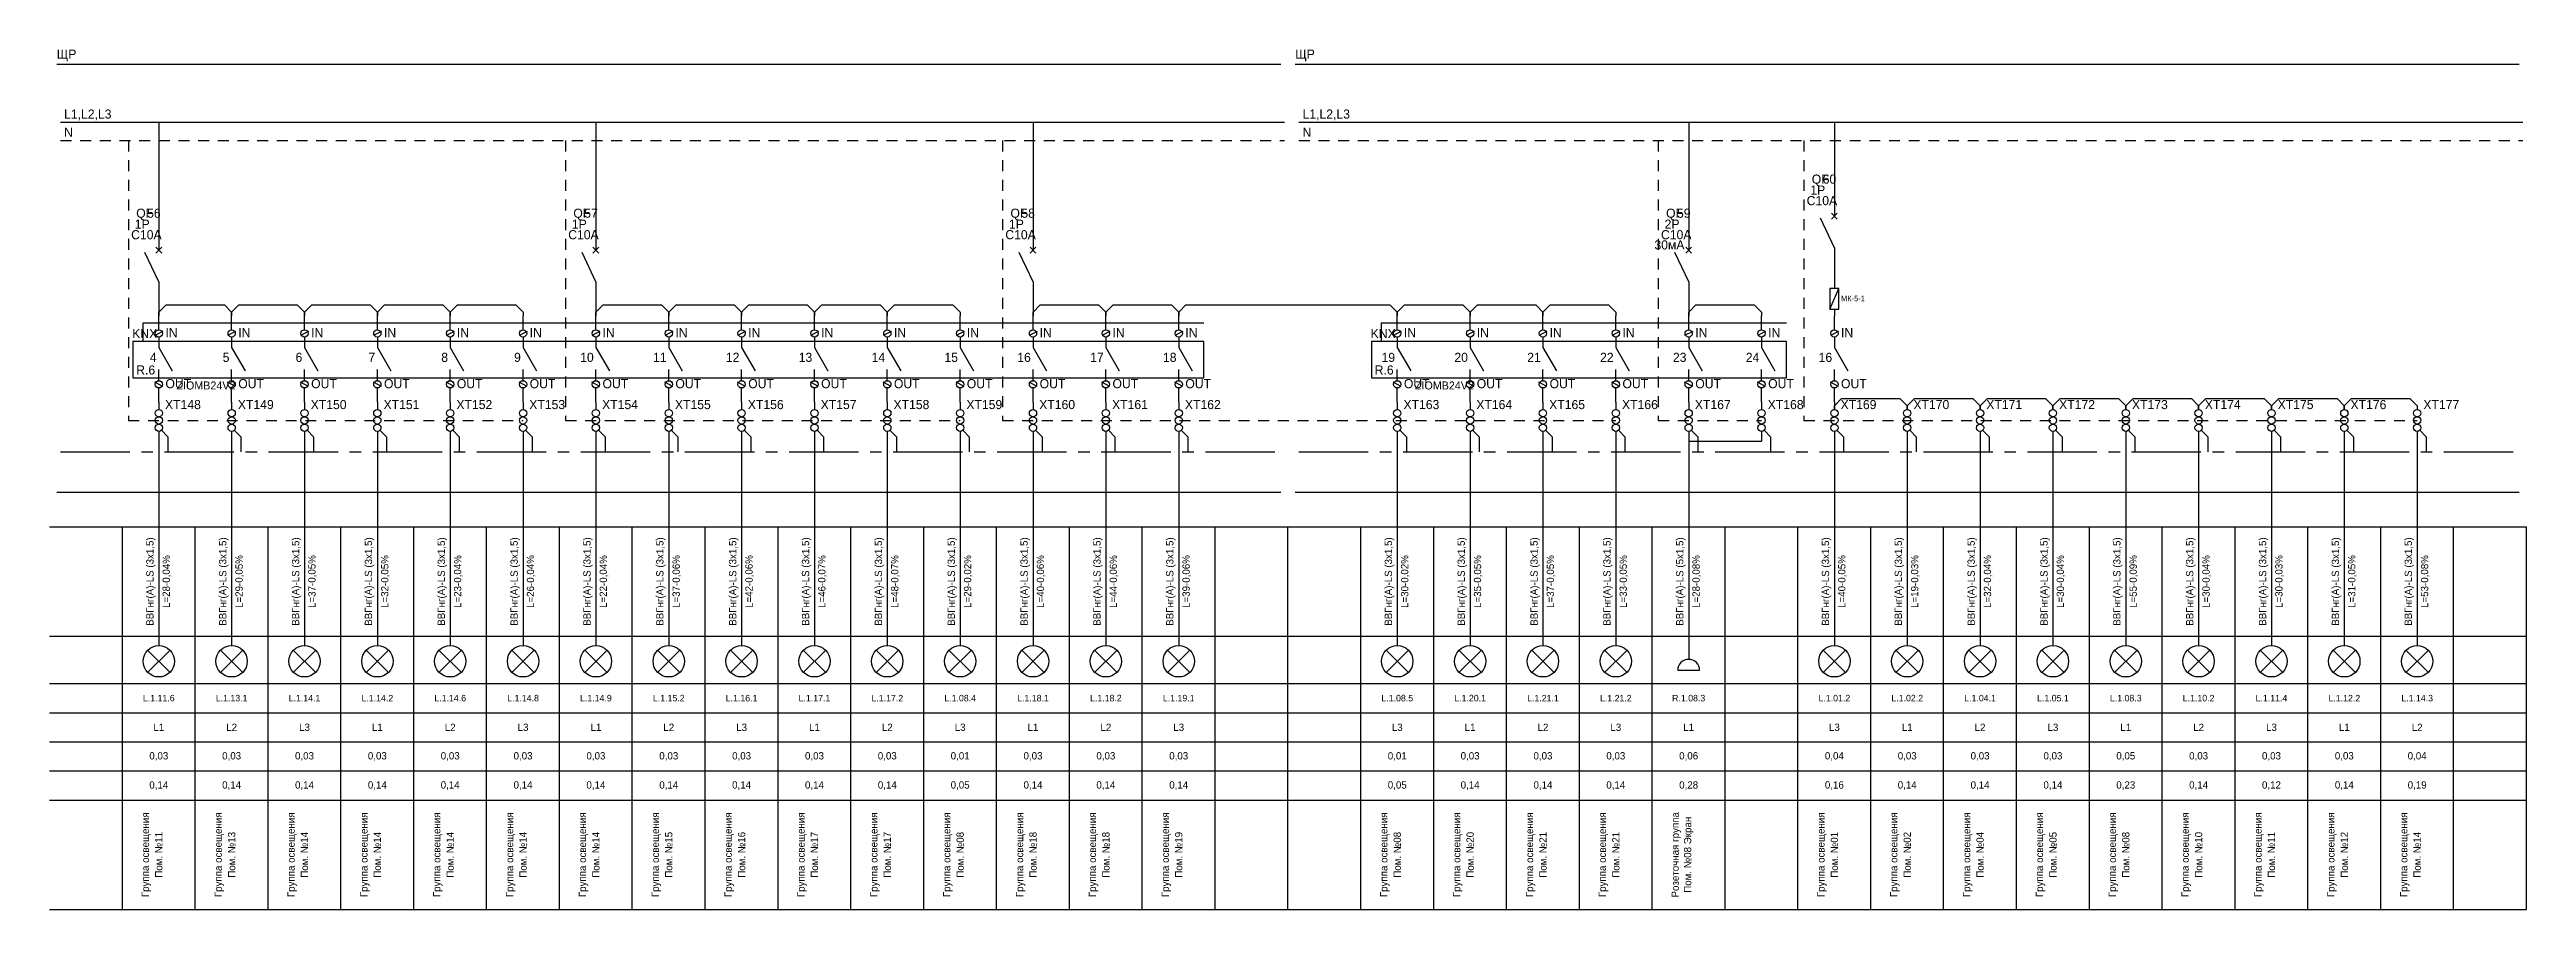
# Model space of a CAD drawing. Header units: millimetres. Extents: x 2497 to 11797, y 1522 to 1758.
# Drawn here: x 6237 to 6917, y 1522 to 1758 of the extents above; entities that cross this region are included whole.
import ezdxf
from ezdxf.enums import TextEntityAlignment as Align

# ---------------------------------------------------------------- set-up
doc = ezdxf.new("R2010")
doc.units = ezdxf.units.MM
doc.linetypes.add('CENTER2', pattern=[28.575, 19.05, -3.175, 3.175, -3.175])
doc.linetypes.add('JIS_02_0.7', pattern=[1.35, 0.75, -0.6])
for name, color, linetype in [('SX_BLOCKS', 7, 'Continuous'), ('SX_BOUND', 8, 'Continuous'), ('SX_KNX', 1, 'Continuous'), ('SX_LINES', 7, 'Continuous'), ('SX_N', 4, 'JIS_02_0.7'), ('SX_PE', 3, 'CENTER2'), ('SX_TABLE', 7, 'Continuous'), ('SX_TEXT', 7, 'Continuous')]:
    doc.layers.add(name, color=color, linetype=linetype)
doc.styles.add('UNC_GOST_Scheme', font='txt')

msp = doc.modelspace()

# ---------------------------------------------------------------- texts
at = {"layer": 'SX_KNX', "style": 'UNC_GOST_Scheme'}
for s, height, p in [('KNX', 2.5, (6259.88, 1679.27)), ('KNX', 2.5, (6599.88, 1679.27)), ('R.6', 2.5, (6260.98, 1669.27)), ('ZIOMB24V2', 2.2, (6272.03, 1665.17)), ('R.6', 2.5, (6600.98, 1669.27)), ('ZIOMB24V2', 2.2, (6612.03, 1665.17))]:
    msp.add_text(s, height=height, dxfattribs=at).set_placement(p)
at = {"layer": 'SX_TEXT', "style": 'UNC_GOST_Scheme'}
for s, p in [('ЩР', (6239.18, 1755.96)), ('ЩР', (6579.18, 1755.96)), ('L1,L2,L3', (6241.18, 1739.51)), ('L1,L2,L3', (6581.18, 1739.51)), ('N', (6241.18, 1734.51)), ('N', (6581.18, 1734.51))]:
    msp.add_text(s, height=2.5, dxfattribs=at).set_placement(p)

# ---------------------------------------------------------------- blocks, each defined once
blk = doc.blocks.new('SX_TCOL')
for p, q in [((-10, 105), (10, 105)), ((10, 0), (10, 105)), ((-10, 75), (10, 75)), ((-10, 62), (10, 62)), ((-10, 54), (10, 54)), ((-10, 46), (10, 46)), ((-10, 38), (10, 38)), ((-10, 30), (10, 30)), ((-10, 0), (10, 0))]:
    blk.add_line(p, q)
at = {"style": 'UNC_GOST_Scheme'}
for tag, p in [('CAB1', (-2.2, 90)), ('CAB2', (2.2, 90)), ('NAME1', (-3.4, 15)), ('NAME2', (0, 15)), ('NAME3', (3.4, 15))]:
    blk.add_attdef(tag, text='', height=2, rotation=90, dxfattribs=at).set_placement(p, align=Align.MIDDLE)
for tag, height, p in [('LINE', 1.8, (0, 58)), ('PH', 2, (0, 50)), ('POW', 2, (0, 42)), ('CUR', 2, (0, 34))]:
    blk.add_attdef(tag, text='', height=height, dxfattribs=at).set_placement(p, align=Align.MIDDLE)
blk = doc.blocks.new('SX_QF')
for p, q in [((0, -45), (-3.8, -36.9)), ((-0.8, -37.1), (0.8, -35.5)), ((-0.8, -35.5), (0.8, -37.1)), ((0, -45), (0, -54.3))]:
    blk.add_line(p, q)
at = {"style": 'UNC_GOST_Scheme'}
blk.add_text('QF', height=2.5, dxfattribs=at).set_placement((-6.2, -27.4))
for tag, p in [('N', (-3.2, -27.4)), ('MA', (-9.4, -36.1)), ('A', (-7.6, -33.3)), ('P', (-6.6, -30.4))]:
    blk.add_attdef(tag, p, '', height=2.5, dxfattribs=at)
blk = doc.blocks.new('SX_MKX')
for p, q in [((0, 0), (0, -3)), ((2, -3), (-2, -3)), ((-2, -3), (-2, -12.3)), ((-2, -12.3), (2, -3)), ((2, -12.3), (2, -3)), ((-2, -12.3), (2, -12.3)), ((0, -12.3), (0, -15.3))]:
    blk.add_line(p, q)
at = {"style": 'UNC_GOST_Scheme'}
blk.add_attdef('N', (3, -8.8), '', height=2.5, dxfattribs=at)
blk = doc.blocks.new('SX_CH')
for p, q in [((0, 19.84), (0, 23.7)), ((1.1, 19.4), (-1.1, 18.28)), ((0, 17.84), (0, 14.96)), ((0, 14.96), (3.69, 8.57)), ((0, 5.86), (0, 8.96)), ((1.1, 4.3), (-1.1, 5.42)), ((0, 0), (0, 3.86))]:
    blk.add_line(p, q)
for centre in [(0, 18.84), (0, 4.86)]:
    blk.add_circle(centre, 1)
at = {"style": 'UNC_GOST_Scheme'}
for s, p in [('IN', (1.82, 17.78)), ('OUT', (1.82, 3.8))]:
    blk.add_text(s, height=2.5, dxfattribs=at).set_placement(p)
blk.add_attdef('CH', text='', height=2.5, dxfattribs=at).set_placement((-0.6, 11.02), align=Align.RIGHT)
blk = doc.blocks.new('SX_XT')
at = {"color": 30}
blk.add_circle((0, -1), 1, dxfattribs=at)
at = {"color": 5}
blk.add_circle((0, -3), 1, dxfattribs=at)
at = {"color": 3}
blk.add_circle((0, -5), 1, dxfattribs=at)
at = {"style": 'UNC_GOST_Scheme'}
blk.add_attdef('N', (1.7, 0.1), '', height=2.5, dxfattribs=at)
blk = doc.blocks.new('SX_U_LAMP')
for p, q in [((-2.9, -2.9), (2.9, 2.9)), ((-2.9, 2.9), (2.9, -2.9))]:
    blk.add_line(p, q)
blk.add_circle((0, 0), 4.3)
blk = doc.blocks.new('SX_U_SOCKET')
for p, q in [((0, 0), (0, -3.8)), ((-3, -6.77), (3, -6.77))]:
    blk.add_line(p, q)
blk.add_arc((0, -6.77), 3, 0, 180)

# ---------------------------------------------------------------- linework, layer by layer
at = {"layer": 'SX_BOUND'}
for p, q in [((6239.18, 1754.46), (6575.18, 1754.46)), ((6579.18, 1754.46), (6915.18, 1754.46)), ((6239.18, 1636.96), (6575.18, 1636.96)), ((6579.18, 1636.96), (6915.18, 1636.96))]:
    msp.add_line(p, q, dxfattribs=at)
at = {"layer": 'SX_KNX'}
for p, q in [((6262.88, 1678.37), (6262.88, 1683.46)), ((6262.88, 1683.46), (6554.08, 1683.46)), ((6602.88, 1678.37), (6602.88, 1683.46)), ((6602.88, 1683.46), (6714.08, 1683.46))]:
    msp.add_line(p, q, dxfattribs=at)
at = {"layer": 'SX_LINES'}
for p, q in [((6240.18, 1738.51), (6576.18, 1738.51)), ((6267.18, 1738.51), (6267.18, 1703.4)), ((6387.18, 1738.51), (6387.18, 1703.4)), ((6507.18, 1738.51), (6507.18, 1703.4)), ((6580.18, 1738.51), (6916.18, 1738.51)), ((6687.18, 1738.51), (6687.18, 1703.4)), ((6727.18, 1738.51), (6727.18, 1712.75)), ((6267.18, 1686.42), (6269.18, 1688.42)), ((6267.18, 1685.42), (6267.18, 1686.42)), ((6269.18, 1688.42), (6285.18, 1688.42)), ((6285.18, 1688.42), (6287.18, 1686.42)), ((6287.18, 1686.42), (6289.18, 1688.42)), ((6287.18, 1686.42), (6287.18, 1685.42)), ((6287.18, 1685.42), (6287.18, 1686.42)), ((6289.18, 1688.42), (6305.18, 1688.42)), ((6305.18, 1688.42), (6307.18, 1686.42)), ((6307.18, 1686.42), (6309.18, 1688.42)), ((6307.18, 1686.42), (6307.18, 1685.42)), ((6307.18, 1685.42), (6307.18, 1686.42)), ((6309.18, 1688.42), (6325.18, 1688.42)), ((6325.18, 1688.42), (6327.18, 1686.42)), ((6327.18, 1686.42), (6329.18, 1688.42)), ((6327.18, 1686.42), (6327.18, 1685.42)), ((6327.18, 1685.42), (6327.18, 1686.42)), ((6329.18, 1688.42), (6345.18, 1688.42)), ((6345.18, 1688.42), (6347.18, 1686.42)), ((6347.18, 1686.42), (6349.18, 1688.42)), ((6347.18, 1686.42), (6347.18, 1685.42)), ((6347.18, 1685.42), (6347.18, 1686.42)), ((6349.18, 1688.42), (6365.18, 1688.42)), ((6365.18, 1688.42), (6367.18, 1686.42)), ((6367.18, 1686.42), (6367.18, 1685.42)), ((6387.18, 1686.42), (6389.18, 1688.42)), ((6387.18, 1685.42), (6387.18, 1686.42)), ((6389.18, 1688.42), (6405.18, 1688.42)), ((6405.18, 1688.42), (6407.18, 1686.42)), ((6407.18, 1686.42), (6409.18, 1688.42)), ((6407.18, 1686.42), (6407.18, 1685.42)), ((6407.18, 1685.42), (6407.18, 1686.42)), ((6409.18, 1688.42), (6425.18, 1688.42)), ((6425.18, 1688.42), (6427.18, 1686.42)), ((6427.18, 1686.42), (6429.18, 1688.42)), ((6427.18, 1686.42), (6427.18, 1685.42)), ((6427.18, 1685.42), (6427.18, 1686.42)), ((6429.18, 1688.42), (6445.18, 1688.42)), ((6445.18, 1688.42), (6447.18, 1686.42)), ((6447.18, 1686.42), (6449.18, 1688.42)), ((6447.18, 1686.42), (6447.18, 1685.42)), ((6447.18, 1685.42), (6447.18, 1686.42)), ((6449.18, 1688.42), (6465.18, 1688.42)), ((6465.18, 1688.42), (6467.18, 1686.42)), ((6467.18, 1686.42), (6469.18, 1688.42)), ((6467.18, 1686.42), (6467.18, 1685.42)), ((6467.18, 1685.42), (6467.18, 1686.42)), ((6469.18, 1688.42), (6485.18, 1688.42)), ((6485.18, 1688.42), (6487.18, 1686.42)), ((6487.18, 1686.42), (6487.18, 1685.42)), ((6507.18, 1686.42), (6509.18, 1688.42)), ((6507.18, 1685.42), (6507.18, 1686.42)), ((6509.18, 1688.42), (6525.18, 1688.42)), ((6525.18, 1688.42), (6527.18, 1686.42)), ((6527.18, 1686.42), (6529.18, 1688.42)), ((6527.18, 1686.42), (6527.18, 1685.42)), ((6527.18, 1685.42), (6527.18, 1686.42)), ((6529.18, 1688.42), (6545.18, 1688.42)), ((6545.18, 1688.42), (6547.18, 1686.42)), ((6547.18, 1686.42), (6549.18, 1688.42)), ((6547.18, 1686.42), (6547.18, 1685.42)), ((6547.18, 1685.42), (6547.18, 1686.42)), ((6549.18, 1688.42), (6605.18, 1688.42)), ((6605.18, 1688.42), (6607.18, 1686.42)), ((6607.18, 1686.42), (6609.18, 1688.42)), ((6607.18, 1686.42), (6607.18, 1685.42)), ((6607.18, 1685.42), (6607.18, 1686.42)), ((6609.18, 1688.42), (6625.18, 1688.42)), ((6625.18, 1688.42), (6627.18, 1686.42)), ((6627.18, 1686.42), (6629.18, 1688.42)), ((6627.18, 1686.42), (6627.18, 1685.42)), ((6627.18, 1685.42), (6627.18, 1686.42)), ((6629.18, 1688.42), (6645.18, 1688.42)), ((6645.18, 1688.42), (6647.18, 1686.42)), ((6647.18, 1686.42), (6649.18, 1688.42)), ((6647.18, 1686.42), (6647.18, 1685.42)), ((6647.18, 1685.42), (6647.18, 1686.42)), ((6649.18, 1688.42), (6665.18, 1688.42)), ((6665.18, 1688.42), (6667.18, 1686.42)), ((6667.18, 1686.42), (6667.18, 1685.42)), ((6687.18, 1686.42), (6689.18, 1688.42)), ((6687.18, 1685.42), (6687.18, 1686.42)), ((6689.18, 1688.42), (6705.18, 1688.42)), ((6705.18, 1688.42), (6707.18, 1686.42)), ((6707.18, 1686.42), (6707.18, 1685.42)), ((6554.08, 1678.37), (6260.08, 1678.37)), ((6260.08, 1678.37), (6260.08, 1668.37)), ((6554.08, 1668.37), (6554.08, 1678.37)), ((6714.08, 1678.37), (6600.08, 1678.37)), ((6600.08, 1678.37), (6600.08, 1668.37)), ((6714.08, 1668.37), (6714.08, 1678.37)), ((6260.08, 1668.37), (6554.08, 1668.37)), ((6600.08, 1668.37), (6714.08, 1668.37)), ((6267.18, 1661.72), (6267.18, 1659.68)), ((6287.18, 1661.72), (6287.18, 1659.68)), ((6307.18, 1661.72), (6307.18, 1659.68)), ((6327.18, 1661.72), (6327.18, 1659.68)), ((6347.18, 1661.72), (6347.18, 1659.68)), ((6367.18, 1661.72), (6367.18, 1659.68)), ((6387.18, 1661.72), (6387.18, 1659.68)), ((6407.18, 1661.72), (6407.18, 1659.68)), ((6427.18, 1661.72), (6427.18, 1659.68)), ((6447.18, 1661.72), (6447.18, 1659.68)), ((6467.18, 1661.72), (6467.18, 1659.68)), ((6487.18, 1661.72), (6487.18, 1659.68)), ((6507.18, 1661.72), (6507.18, 1659.68)), ((6527.18, 1661.72), (6527.18, 1659.68)), ((6547.18, 1661.72), (6547.18, 1659.68)), ((6607.18, 1661.72), (6607.18, 1659.68)), ((6627.18, 1661.72), (6627.18, 1659.68)), ((6647.18, 1661.72), (6647.18, 1659.68)), ((6667.18, 1661.72), (6667.18, 1659.68)), ((6687.18, 1661.72), (6687.18, 1659.68)), ((6707.18, 1661.72), (6707.18, 1659.68)), ((6727.18, 1660.68), (6729.18, 1662.68)), ((6727.18, 1661.72), (6727.18, 1659.68)), ((6727.18, 1659.68), (6727.18, 1660.68)), ((6729.18, 1662.68), (6745.18, 1662.68)), ((6745.18, 1662.68), (6747.18, 1660.68)), ((6747.18, 1660.68), (6749.18, 1662.68)), ((6747.18, 1660.68), (6747.18, 1659.68)), ((6747.18, 1659.68), (6747.18, 1660.68)), ((6749.18, 1662.68), (6765.18, 1662.68)), ((6765.18, 1662.68), (6767.18, 1660.68)), ((6767.18, 1660.68), (6769.18, 1662.68)), ((6767.18, 1660.68), (6767.18, 1659.68)), ((6767.18, 1659.68), (6767.18, 1660.68)), ((6769.18, 1662.68), (6785.18, 1662.68)), ((6785.18, 1662.68), (6787.18, 1660.68)), ((6787.18, 1660.68), (6789.18, 1662.68)), ((6787.18, 1660.68), (6787.18, 1659.68)), ((6787.18, 1659.68), (6787.18, 1660.68)), ((6789.18, 1662.68), (6805.18, 1662.68)), ((6805.18, 1662.68), (6807.18, 1660.68)), ((6807.18, 1660.68), (6809.18, 1662.68)), ((6807.18, 1660.68), (6807.18, 1659.68)), ((6807.18, 1659.68), (6807.18, 1660.68)), ((6809.18, 1662.68), (6825.18, 1662.68)), ((6825.18, 1662.68), (6827.18, 1660.68)), ((6827.18, 1660.68), (6829.18, 1662.68)), ((6827.18, 1660.68), (6827.18, 1659.68)), ((6827.18, 1659.68), (6827.18, 1660.68)), ((6829.18, 1662.68), (6845.18, 1662.68)), ((6845.18, 1662.68), (6847.18, 1660.68)), ((6847.18, 1660.68), (6849.18, 1662.68)), ((6847.18, 1660.68), (6847.18, 1659.68)), ((6847.18, 1659.68), (6847.18, 1660.68)), ((6849.18, 1662.68), (6865.18, 1662.68)), ((6865.18, 1662.68), (6867.18, 1660.68)), ((6867.18, 1660.68), (6869.18, 1662.68)), ((6867.18, 1660.68), (6867.18, 1659.68)), ((6867.18, 1659.68), (6867.18, 1660.68)), ((6869.18, 1662.68), (6885.18, 1662.68)), ((6885.18, 1662.68), (6887.18, 1660.68)), ((6887.18, 1660.68), (6887.18, 1659.68)), ((6267.18, 1653.68), (6267.18, 1594.86)), ((6287.18, 1653.68), (6287.18, 1594.86)), ((6307.18, 1653.68), (6307.18, 1594.86)), ((6327.18, 1653.68), (6327.18, 1594.86)), ((6347.18, 1653.68), (6347.18, 1594.86)), ((6367.18, 1653.68), (6367.18, 1594.86)), ((6387.18, 1653.68), (6387.18, 1594.86)), ((6407.18, 1653.68), (6407.18, 1594.86)), ((6427.18, 1653.68), (6427.18, 1594.86)), ((6447.18, 1653.68), (6447.18, 1594.86)), ((6467.18, 1653.68), (6467.18, 1594.86)), ((6487.18, 1653.68), (6487.18, 1594.86)), ((6507.18, 1653.68), (6507.18, 1594.86)), ((6527.18, 1653.68), (6527.18, 1594.86)), ((6547.18, 1653.68), (6547.18, 1594.86)), ((6607.18, 1653.68), (6607.18, 1594.86)), ((6627.18, 1653.68), (6627.18, 1594.86)), ((6647.18, 1653.68), (6647.18, 1594.86)), ((6667.18, 1653.68), (6667.18, 1594.86)), ((6687.18, 1653.68), (6687.18, 1594.87)), ((6707.18, 1653.68), (6707.18, 1650.96)), ((6727.18, 1653.68), (6727.18, 1594.86)), ((6747.18, 1653.68), (6747.18, 1594.86)), ((6767.18, 1653.68), (6767.18, 1594.86)), ((6787.18, 1653.68), (6787.18, 1594.86)), ((6807.18, 1653.68), (6807.18, 1594.86)), ((6827.18, 1653.68), (6827.18, 1594.86)), ((6847.18, 1653.68), (6847.18, 1594.86)), ((6867.18, 1653.68), (6867.18, 1594.86)), ((6887.18, 1653.68), (6887.18, 1594.86)), ((6687.18, 1650.96), (6707.18, 1650.96))]:
    msp.add_line(p, q, dxfattribs=at)
at = {"layer": 'SX_N', "ltscale": 4}
for p, q in [((6240.18, 1733.51), (6576.18, 1733.51)), ((6258.82, 1733.51), (6258.82, 1656.68)), ((6378.82, 1733.51), (6378.82, 1656.68)), ((6498.82, 1733.51), (6498.82, 1656.68)), ((6580.18, 1733.51), (6916.18, 1733.51)), ((6678.82, 1733.51), (6678.82, 1656.68)), ((6718.82, 1733.51), (6718.82, 1656.68)), ((6258.82, 1656.68), (6367.18, 1656.68)), ((6378.82, 1656.68), (6487.18, 1656.68)), ((6498.82, 1656.68), (6667.18, 1656.68)), ((6678.82, 1656.68), (6707.18, 1656.68)), ((6718.82, 1656.68), (6887.18, 1656.68))]:
    msp.add_line(p, q, dxfattribs=at)
at = {"layer": 'SX_PE'}
for p, q in [((6267.88, 1653.98), (6269.68, 1652.18)), ((6287.88, 1653.98), (6289.68, 1652.18)), ((6307.88, 1653.98), (6309.68, 1652.18)), ((6327.88, 1653.98), (6329.68, 1652.18)), ((6347.88, 1653.98), (6349.68, 1652.18)), ((6367.88, 1653.98), (6369.68, 1652.18)), ((6387.88, 1653.98), (6389.68, 1652.18)), ((6407.88, 1653.98), (6409.68, 1652.18)), ((6427.88, 1653.98), (6429.68, 1652.18)), ((6447.88, 1653.98), (6449.68, 1652.18)), ((6467.88, 1653.98), (6469.68, 1652.18)), ((6487.88, 1653.98), (6489.68, 1652.18)), ((6507.88, 1653.98), (6509.68, 1652.18)), ((6527.88, 1653.98), (6529.68, 1652.18)), ((6547.88, 1653.98), (6549.68, 1652.18)), ((6607.88, 1653.98), (6609.68, 1652.18)), ((6627.88, 1653.98), (6629.68, 1652.18)), ((6647.88, 1653.98), (6649.68, 1652.18)), ((6667.88, 1653.98), (6669.68, 1652.18)), ((6687.88, 1653.98), (6689.68, 1652.18)), ((6707.88, 1653.98), (6709.68, 1652.18)), ((6727.88, 1653.98), (6729.68, 1652.18)), ((6747.88, 1653.98), (6749.68, 1652.18)), ((6767.88, 1653.98), (6769.68, 1652.18)), ((6787.88, 1653.98), (6789.68, 1652.18)), ((6807.88, 1653.98), (6809.68, 1652.18)), ((6827.88, 1653.98), (6829.68, 1652.18)), ((6847.88, 1653.98), (6849.68, 1652.18)), ((6867.88, 1653.98), (6869.68, 1652.18)), ((6887.88, 1653.98), (6889.68, 1652.18)), ((6240.18, 1648.06), (6576.18, 1648.06)), ((6269.68, 1652.18), (6269.68, 1648.06)), ((6289.68, 1652.18), (6289.68, 1648.06)), ((6309.68, 1652.18), (6309.68, 1648.06)), ((6329.68, 1652.18), (6329.68, 1648.06)), ((6349.68, 1652.18), (6349.68, 1648.06)), ((6369.68, 1652.18), (6369.68, 1648.06)), ((6389.68, 1652.18), (6389.68, 1648.06)), ((6409.68, 1652.18), (6409.68, 1648.06)), ((6429.68, 1652.18), (6429.68, 1648.06)), ((6449.68, 1652.18), (6449.68, 1648.06)), ((6469.68, 1652.18), (6469.68, 1648.06)), ((6489.68, 1652.18), (6489.68, 1648.06)), ((6509.68, 1652.18), (6509.68, 1648.06)), ((6529.68, 1652.18), (6529.68, 1648.06)), ((6549.68, 1652.18), (6549.68, 1648.06)), ((6580.18, 1648.06), (6916.18, 1648.06)), ((6609.68, 1652.18), (6609.68, 1648.06)), ((6629.68, 1652.18), (6629.68, 1648.06)), ((6649.68, 1652.18), (6649.68, 1648.06)), ((6669.68, 1652.18), (6669.68, 1648.06)), ((6689.68, 1652.18), (6689.68, 1648.06)), ((6709.68, 1652.18), (6709.68, 1648.06)), ((6729.68, 1652.18), (6729.68, 1648.06)), ((6749.68, 1652.18), (6749.68, 1648.06)), ((6769.68, 1652.18), (6769.68, 1648.06)), ((6789.68, 1652.18), (6789.68, 1648.06)), ((6809.68, 1652.18), (6809.68, 1648.06)), ((6829.68, 1652.18), (6829.68, 1648.06)), ((6849.68, 1652.18), (6849.68, 1648.06)), ((6869.68, 1652.18), (6869.68, 1648.06)), ((6889.68, 1652.18), (6889.68, 1648.06))]:
    msp.add_line(p, q, dxfattribs=at)

# ---------------------------------------------------------------- block references
at = {"layer": 'SX_BLOCKS'}
for name, p, values in [('SX_QF', (6727.18, 1749.05), {'N': '60', 'P': '1P', 'A': 'С10А'}), ('SX_QF', (6267.18, 1739.7), {'N': '56', 'P': '1P', 'A': 'С10А'}), ('SX_QF', (6387.18, 1739.7), {'N': '57', 'P': '1P', 'A': 'С10А'}), ('SX_QF', (6507.18, 1739.7), {'N': '58', 'P': '1P', 'A': 'С10А'}), ('SX_QF', (6687.18, 1739.7), {'N': '59', 'P': '2P', 'A': 'С10А', 'MA': '30мА'}), ('SX_CH', (6267.18, 1661.72), {'CH': '4'}), ('SX_CH', (6287.18, 1661.72), {'CH': '5'}), ('SX_CH', (6307.18, 1661.72), {'CH': '6'}), ('SX_CH', (6327.18, 1661.72), {'CH': '7'}), ('SX_CH', (6347.18, 1661.72), {'CH': '8'}), ('SX_CH', (6367.18, 1661.72), {'CH': '9'}), ('SX_CH', (6387.18, 1661.72), {'CH': '10'}), ('SX_CH', (6407.18, 1661.72), {'CH': '11'}), ('SX_CH', (6427.18, 1661.72), {'CH': '12'}), ('SX_CH', (6447.18, 1661.72), {'CH': '13'}), ('SX_CH', (6467.18, 1661.72), {'CH': '14'}), ('SX_CH', (6487.18, 1661.72), {'CH': '15'}), ('SX_CH', (6507.18, 1661.72), {'CH': '16'}), ('SX_CH', (6527.18, 1661.72), {'CH': '17'}), ('SX_CH', (6547.18, 1661.72), {'CH': '18'}), ('SX_CH', (6607.18, 1661.72), {'CH': '19'}), ('SX_CH', (6627.18, 1661.72), {'CH': '20'}), ('SX_CH', (6647.18, 1661.72), {'CH': '21'}), ('SX_CH', (6667.18, 1661.72), {'CH': '22'}), ('SX_CH', (6687.18, 1661.72), {'CH': '23'}), ('SX_CH', (6707.18, 1661.72), {'CH': '24'}), ('SX_CH', (6727.18, 1661.72), {'CH': '16'}), ('SX_XT', (6267.18, 1659.68), {'N': 'XT148'}), ('SX_XT', (6287.18, 1659.68), {'N': 'XT149'}), ('SX_XT', (6307.18, 1659.68), {'N': 'XT150'}), ('SX_XT', (6327.18, 1659.68), {'N': 'XT151'}), ('SX_XT', (6347.18, 1659.68), {'N': 'XT152'}), ('SX_XT', (6367.18, 1659.68), {'N': 'XT153'}), ('SX_XT', (6387.18, 1659.68), {'N': 'XT154'}), ('SX_XT', (6407.18, 1659.68), {'N': 'XT155'}), ('SX_XT', (6427.18, 1659.68), {'N': 'XT156'}), ('SX_XT', (6447.18, 1659.68), {'N': 'XT157'}), ('SX_XT', (6467.18, 1659.68), {'N': 'XT158'}), ('SX_XT', (6487.18, 1659.68), {'N': 'XT159'}), ('SX_XT', (6507.18, 1659.68), {'N': 'XT160'}), ('SX_XT', (6527.18, 1659.68), {'N': 'XT161'}), ('SX_XT', (6547.18, 1659.68), {'N': 'XT162'}), ('SX_XT', (6607.18, 1659.68), {'N': 'XT163'}), ('SX_XT', (6627.18, 1659.68), {'N': 'XT164'}), ('SX_XT', (6647.18, 1659.68), {'N': 'XT165'}), ('SX_XT', (6667.18, 1659.68), {'N': 'XT166'}), ('SX_XT', (6687.18, 1659.68), {'N': 'XT167'}), ('SX_XT', (6707.18, 1659.68), {'N': 'XT168'}), ('SX_XT', (6727.18, 1659.68), {'N': 'XT169'}), ('SX_XT', (6747.18, 1659.68), {'N': 'XT170'}), ('SX_XT', (6767.18, 1659.68), {'N': 'XT171'}), ('SX_XT', (6787.18, 1659.68), {'N': 'XT172'}), ('SX_XT', (6807.18, 1659.68), {'N': 'XT173'}), ('SX_XT', (6827.18, 1659.68), {'N': 'XT174'}), ('SX_XT', (6847.18, 1659.68), {'N': 'XT175'}), ('SX_XT', (6867.18, 1659.68), {'N': 'XT176'}), ('SX_XT', (6887.18, 1659.68), {'N': 'XT177'})]:
    msp.add_blockref(name, p, dxfattribs=at).add_auto_attribs(values)
at = {"layer": 'SX_BLOCKS', "xscale": 0.6111, "yscale": 0.6111, "zscale": 0.6111}
msp.add_blockref('SX_MKX', (6727.18, 1694.75), dxfattribs=at).add_auto_attribs({'N': 'МК-5-1'})
at = {"layer": 'SX_BLOCKS', "color": 244, "true_color": 0x991b1e}
for p in [(6267.18, 1590.56), (6287.18, 1590.56), (6307.18, 1590.56), (6327.18, 1590.56), (6347.18, 1590.56), (6367.18, 1590.56), (6387.18, 1590.56), (6407.18, 1590.56), (6427.18, 1590.56), (6447.18, 1590.56), (6467.18, 1590.56), (6487.18, 1590.56), (6507.18, 1590.56), (6527.18, 1590.56), (6547.18, 1590.56), (6607.18, 1590.56), (6627.18, 1590.56), (6647.18, 1590.56), (6667.18, 1590.56), (6727.18, 1590.56), (6747.18, 1590.56), (6767.18, 1590.56), (6787.18, 1590.56), (6807.18, 1590.56), (6827.18, 1590.56), (6847.18, 1590.56), (6867.18, 1590.56), (6887.18, 1590.56)]:
    msp.add_blockref('SX_U_LAMP', p, dxfattribs=at)
at = {"layer": 'SX_BLOCKS'}
msp.add_blockref('SX_U_SOCKET', (6687.18, 1594.87), dxfattribs=at)
at = {"layer": 'SX_TABLE'}
for p in [(6247.18, 1522.46), (6567.18, 1522.46), (6587.18, 1522.46), (6707.18, 1522.46), (6907.18, 1522.46)]:
    msp.add_blockref('SX_TCOL', p, dxfattribs=at)
for p, values in [((6267.18, 1522.46), {'NAME1': 'Группа освещения', 'NAME2': 'Пом. №11', 'CUR': '0,14', 'POW': '0,03', 'PH': 'L1', 'LINE': 'L.1.11.6', 'CAB1': 'ВВГнг(А)-LS (3х1,5)', 'CAB2': 'L=28-0,04%'}), ((6287.18, 1522.46), {'NAME1': 'Группа освещения', 'NAME2': 'Пом. №13', 'CUR': '0,14', 'POW': '0,03', 'PH': 'L2', 'LINE': 'L.1.13.1', 'CAB1': 'ВВГнг(А)-LS (3х1,5)', 'CAB2': 'L=29-0,05%'}), ((6307.18, 1522.46), {'NAME1': 'Группа освещения', 'NAME2': 'Пом. №14', 'CUR': '0,14', 'POW': '0,03', 'PH': 'L3', 'LINE': 'L.1.14.1', 'CAB1': 'ВВГнг(А)-LS (3х1,5)', 'CAB2': 'L=37-0,05%'}), ((6327.18, 1522.46), {'NAME1': 'Группа освещения', 'NAME2': 'Пом. №14', 'CUR': '0,14', 'POW': '0,03', 'PH': 'L1', 'LINE': 'L.1.14.2', 'CAB1': 'ВВГнг(А)-LS (3х1,5)', 'CAB2': 'L=32-0,05%'}), ((6347.18, 1522.46), {'NAME1': 'Группа освещения', 'NAME2': 'Пом. №14', 'CUR': '0,14', 'POW': '0,03', 'PH': 'L2', 'LINE': 'L.1.14.6', 'CAB1': 'ВВГнг(А)-LS (3х1,5)', 'CAB2': 'L=23-0,04%'}), ((6367.18, 1522.46), {'NAME1': 'Группа освещения', 'NAME2': 'Пом. №14', 'CUR': '0,14', 'POW': '0,03', 'PH': 'L3', 'LINE': 'L.1.14.8', 'CAB1': 'ВВГнг(А)-LS (3х1,5)', 'CAB2': 'L=26-0,04%'}), ((6387.18, 1522.46), {'NAME1': 'Группа освещения', 'NAME2': 'Пом. №14', 'CUR': '0,14', 'POW': '0,03', 'PH': 'L1', 'LINE': 'L.1.14.9', 'CAB1': 'ВВГнг(А)-LS (3х1,5)', 'CAB2': 'L=22-0,04%'}), ((6407.18, 1522.46), {'NAME1': 'Группа освещения', 'NAME2': 'Пом. №15', 'CUR': '0,14', 'POW': '0,03', 'PH': 'L2', 'LINE': 'L.1.15.2', 'CAB1': 'ВВГнг(А)-LS (3х1,5)', 'CAB2': 'L=37-0,06%'}), ((6427.18, 1522.46), {'NAME1': 'Группа освещения', 'NAME2': 'Пом. №16', 'CUR': '0,14', 'POW': '0,03', 'PH': 'L3', 'LINE': 'L.1.16.1', 'CAB1': 'ВВГнг(А)-LS (3х1,5)', 'CAB2': 'L=42-0,06%'}), ((6447.18, 1522.46), {'NAME1': 'Группа освещения', 'NAME2': 'Пом. №17', 'CUR': '0,14', 'POW': '0,03', 'PH': 'L1', 'LINE': 'L.1.17.1', 'CAB1': 'ВВГнг(А)-LS (3х1,5)', 'CAB2': 'L=46-0,07%'}), ((6467.18, 1522.46), {'NAME1': 'Группа освещения', 'NAME2': 'Пом. №17', 'CUR': '0,14', 'POW': '0,03', 'PH': 'L2', 'LINE': 'L.1.17.2', 'CAB1': 'ВВГнг(А)-LS (3х1,5)', 'CAB2': 'L=48-0,07%'}), ((6487.18, 1522.46), {'NAME1': 'Группа освещения', 'NAME2': 'Пом. №08', 'CUR': '0,05', 'POW': '0,01', 'PH': 'L3', 'LINE': 'L.1.08.4', 'CAB1': 'ВВГнг(А)-LS (3х1,5)', 'CAB2': 'L=29-0,02%'}), ((6507.18, 1522.46), {'NAME1': 'Группа освещения', 'NAME2': 'Пом. №18', 'CUR': '0,14', 'POW': '0,03', 'PH': 'L1', 'LINE': 'L.1.18.1', 'CAB1': 'ВВГнг(А)-LS (3х1,5)', 'CAB2': 'L=40-0,06%'}), ((6527.18, 1522.46), {'NAME1': 'Группа освещения', 'NAME2': 'Пом. №18', 'CUR': '0,14', 'POW': '0,03', 'PH': 'L2', 'LINE': 'L.1.18.2', 'CAB1': 'ВВГнг(А)-LS (3х1,5)', 'CAB2': 'L=44-0,06%'}), ((6547.18, 1522.46), {'NAME1': 'Группа освещения', 'NAME2': 'Пом. №19', 'CUR': '0,14', 'POW': '0,03', 'PH': 'L3', 'LINE': 'L.1.19.1', 'CAB1': 'ВВГнг(А)-LS (3х1,5)', 'CAB2': 'L=39-0,06%'}), ((6607.18, 1522.46), {'NAME1': 'Группа освещения', 'NAME2': 'Пом. №08', 'CUR': '0,05', 'POW': '0,01', 'PH': 'L3', 'LINE': 'L.1.08.5', 'CAB1': 'ВВГнг(А)-LS (3х1,5)', 'CAB2': 'L=30-0,02%'}), ((6627.18, 1522.46), {'NAME1': 'Группа освещения', 'NAME2': 'Пом. №20', 'CUR': '0,14', 'POW': '0,03', 'PH': 'L1', 'LINE': 'L.1.20.1', 'CAB1': 'ВВГнг(А)-LS (3х1,5)', 'CAB2': 'L=35-0,05%'}), ((6647.18, 1522.46), {'NAME1': 'Группа освещения', 'NAME2': 'Пом. №21', 'CUR': '0,14', 'POW': '0,03', 'PH': 'L2', 'LINE': 'L.1.21.1', 'CAB1': 'ВВГнг(А)-LS (3х1,5)', 'CAB2': 'L=37-0,05%'}), ((6667.18, 1522.46), {'NAME1': 'Группа освещения', 'NAME2': 'Пом. №21', 'CUR': '0,14', 'POW': '0,03', 'PH': 'L3', 'LINE': 'L.1.21.2', 'CAB1': 'ВВГнг(А)-LS (3х1,5)', 'CAB2': 'L=33-0,05%'}), ((6687.18, 1522.46), {'NAME1': 'Розеточная группа', 'NAME2': 'Пом. №08 Экран', 'CUR': '0,28', 'POW': '0,06', 'PH': 'L1', 'LINE': 'R.1.08.3', 'CAB1': 'ВВГнг(А)-LS (5х1,5)', 'CAB2': 'L=28-0,08%'}), ((6727.18, 1522.46), {'NAME1': 'Группа освещения', 'NAME2': 'Пом. №01', 'CUR': '0,16', 'POW': '0,04', 'PH': 'L3', 'LINE': 'L.1.01.2', 'CAB1': 'ВВГнг(А)-LS (3х1,5)', 'CAB2': 'L=40-0,05%'}), ((6747.18, 1522.46), {'NAME1': 'Группа освещения', 'NAME2': 'Пом. №02', 'CUR': '0,14', 'POW': '0,03', 'PH': 'L1', 'LINE': 'L.1.02.2', 'CAB1': 'ВВГнг(А)-LS (3х1,5)', 'CAB2': 'L=19-0,03%'}), ((6767.18, 1522.46), {'NAME1': 'Группа освещения', 'NAME2': 'Пом. №04', 'CUR': '0,14', 'POW': '0,03', 'PH': 'L2', 'LINE': 'L.1.04.1', 'CAB1': 'ВВГнг(А)-LS (3х1,5)', 'CAB2': 'L=32-0,04%'}), ((6787.18, 1522.46), {'NAME1': 'Группа освещения', 'NAME2': 'Пом. №05', 'CUR': '0,14', 'POW': '0,03', 'PH': 'L3', 'LINE': 'L.1.05.1', 'CAB1': 'ВВГнг(А)-LS (3х1,5)', 'CAB2': 'L=30-0,04%'}), ((6807.18, 1522.46), {'NAME1': 'Группа освещения', 'NAME2': 'Пом. №08', 'CUR': '0,23', 'POW': '0,05', 'PH': 'L1', 'LINE': 'L.1.08.3', 'CAB1': 'ВВГнг(А)-LS (3х1,5)', 'CAB2': 'L=55-0,09%'}), ((6827.18, 1522.46), {'NAME1': 'Группа освещения', 'NAME2': 'Пом. №10', 'CUR': '0,14', 'POW': '0,03', 'PH': 'L2', 'LINE': 'L.1.10.2', 'CAB1': 'ВВГнг(А)-LS (3х1,5)', 'CAB2': 'L=30-0,04%'}), ((6847.18, 1522.46), {'NAME1': 'Группа освещения', 'NAME2': 'Пом. №11', 'CUR': '0,12', 'POW': '0,03', 'PH': 'L3', 'LINE': 'L.1.11.4', 'CAB1': 'ВВГнг(А)-LS (3х1,5)', 'CAB2': 'L=30-0,03%'}), ((6867.18, 1522.46), {'NAME1': 'Группа освещения', 'NAME2': 'Пом. №12', 'CUR': '0,14', 'POW': '0,03', 'PH': 'L1', 'LINE': 'L.1.12.2', 'CAB1': 'ВВГнг(А)-LS (3х1,5)', 'CAB2': 'L=31-0,05%'}), ((6887.18, 1522.46), {'NAME1': 'Группа освещения', 'NAME2': 'Пом. №14', 'CUR': '0,19', 'POW': '0,04', 'PH': 'L2', 'LINE': 'L.1.14.3', 'CAB1': 'ВВГнг(А)-LS (3х1,5)', 'CAB2': 'L=53-0,08%'})]:
    msp.add_blockref('SX_TCOL', p, dxfattribs=at).add_auto_attribs(values)

msp.set_redraw_order([(e.dxf.handle, doc.entitydb.next_handle()) for e in msp.query("TEXT MTEXT ATTDEF DIMENSION ARC_DIMENSION")])  # texts and dimensions are drawn at this point

doc.saveas('drawing.dxf')
